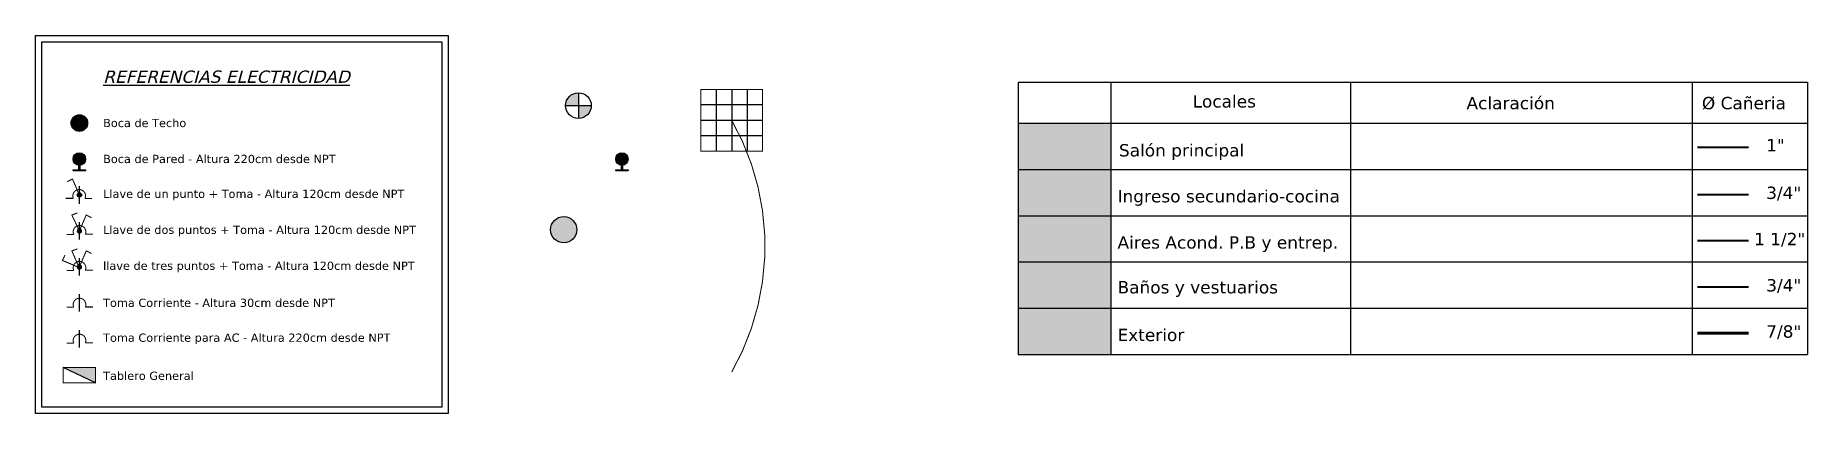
# Model space of a CAD drawing. Header units: millimetres. Extents: x 58411 to 366943, y -302717 to -95300.
# Drawn here: x 280351 to 297581, y -302717 to -299037 of the extents above; entities that cross this region are included whole.
import ezdxf

# ---------------------------------------------------------------- set-up
doc = ezdxf.new("R2010")
doc.units = ezdxf.units.MM
doc.header["$LTSCALE"] = 1000
for name, color, linetype in [('A-Cotas 50 Elec', 12, 'Continuous'), ('A-electrc. circ.3', 14, 'Continuous'), ('A-electric. circ.1', 214, 'Continuous'), ('A-electric. circ.4', 236, 'Continuous'), ('A-electric. circ.5', 230, 'Continuous'), ('A-Electricidad', 1, 'Continuous'), ('I-Electricidad', 2, 'Continuous'), ('I-Electricidad Nave', 2, 'Continuous'), ('TXT-100', 191, 'Continuous'), ('TXT-ABER 100', 1, 'Continuous')]:
    doc.layers.add(name, color=color, linetype=linetype)
doc.styles.add('A-100', font='verdana.ttf', dxfattribs={"height": 175})
doc.styles.add('A-Verdana', font='verdana.ttf')
doc.linetypes.add('FENCELINE1', pattern='A,6.35,-2.54,[133,ltypeshp.shx,S=2.54,R=0,X=-2.54,Y=0],-2.54,25.4', length=36.83)

msp = doc.modelspace()

# ---------------------------------------------------------------- texts
at = {"layer": 'A-Cotas 50 Elec', "attachment_point": 4, "style": 'A-Verdana'}
for s, insert, char_height in [('{\\fVerdana|b0|i1|c0|p34;\\LREFERENCIAS ELECTRICIDAD}', (281008.798, -299439.729), 120), ('Boca de Techo', (281008.798, -299889.912), 80), ('Boca de Pared - Altura 220cm desde NPT', (281008.798, -300239.912), 80), ('Llave de un punto + Toma - Altura 120cm desde NPT', (281008.798, -300589.912), 80), ('Llave de dos puntos + Toma - Altura 120cm desde NPT', (281008.798, -300939.912), 80), ('llave de tres puntos + Toma - Altura 120cm desde NPT', (281008.798, -301289.912), 80), ('Toma Corriente - Altura 30cm desde NPT', (281008.798, -301639.912), 80), ('Toma Corriente para AC - Altura 220cm desde NPT ', (281008.798, -301989.912), 80), ('Tablero General', (281008.798, -302350.147), 80)]:
    msp.add_mtext(s, dxfattribs=dict(at, insert=insert, char_height=char_height))
at = {"layer": 'TXT-100', "ltscale": 1000, "style": 'A-100'}
for s, p in [('Locales', (291601.472, -299738.92)), (' Salón principal', (290833.575, -300214.727)), ('1"', (297179.077, -300165.297)), ('Ingreso secundario-cocina', (290871.933, -300661.728)), ('3/4"', (297179.085, -300628.712)), ('Aires Acond. P.B y entrep.', (290871.94, -301111.728)), ('1 1/2"', (297061.009, -301078.714)), ('Baños y vestuarios', (290871.948, -301547.785)), ('3/4"', (297179.1, -301528.712)), ('7/8"', (297179.108, -301978.712)), ('Exterior', (290871.955, -302011.97))]:
    msp.add_text(s, height=120, rotation=0.0009612, dxfattribs=at).set_placement(p)
at = {"layer": 'TXT-100', "ltscale": 1000, "char_height": 120, "width": 1600.36806, "attachment_point": 1, "rotation": 0.0009612, "style": 'A-100'}
for s, insert in [('Aclaración', (294265.284, -299635.722)), ('%%C Cañeria', (296553.84, -299635.684))]:
    msp.add_mtext(s, dxfattribs=dict(at, insert=insert))

# ---------------------------------------------------------------- blocks, each defined once
blk = doc.blocks.new('boca-techo')
at = {"ltscale": 1000}
blk.add_hatch(color=256, dxfattribs=at).paths.add_polyline_path([(589245, 509576, 1), (589406, 509576, 1)])
at = {"color": 7}
blk.add_circle((589326, 509576), 80.4, dxfattribs=at)
blk = doc.blocks.new('boca-pared')
at = {"ltscale": 1000}
blk.add_hatch(color=256, dxfattribs=at).paths.add_polyline_path([(582739, 511189, 1), (582619, 511189, 1)])
blk.add_hatch(color=256).paths.add_polyline_path([(582739, 511083), (582685, 511083), (582685, 511129), (582673, 511129), (582673, 511083), (582619, 511083), (582619, 511074), (582739, 511074)])
at = {"color": 7}
blk.add_lwpolyline([(582685, 511083), (582739, 511083), (582739, 511074), (582619, 511074), (582619, 511083), (582673, 511083), (582673, 511129), (582685, 511129), (582685, 511083)], dxfattribs=at)
blk.add_circle((582679, 511189), 60.3, dxfattribs=at)
blk = doc.blocks.new('Toma + llave simple')
h = blk.add_hatch(color=256)
edge = h.paths.add_edge_path()
edge.add_arc((77, 0), 21.1, 0, 360)
at = {"ltscale": 1000}
blk.add_line((-8, 0), (161, 0), dxfattribs=at)
at = {"const_width": 10}
blk.add_lwpolyline([(41, -124), (41, -54, 1.555367), (44, 58), (44, 132)], format="xyb", dxfattribs=at)
blk.add_lwpolyline([(71, -3), (232, 67), (206, 119)], dxfattribs=at)
blk.add_circle((77, 0), 21.1)
blk = doc.blocks.new('Toma + llave doble')
h = blk.add_hatch(color=256)
edge = h.paths.add_edge_path()
edge.add_arc((77, 0), 21.1, 0, 360)
at = {"ltscale": 1000}
blk.add_line((-8, 0), (161, 0), dxfattribs=at)
at = {"const_width": 10}
blk.add_lwpolyline([(41, -124), (41, -54, 1.555367), (44, 58), (44, 132)], format="xyb", dxfattribs=at)
for points in [[(77, 0), (232, 67), (206, 119)], [(77, 0), (232, -73), (252, -19)]]:
    blk.add_lwpolyline(points, dxfattribs=at)
blk.add_circle((77, 0), 21.1)
blk = doc.blocks.new('Toma + llave triple')
h = blk.add_hatch(color=256)
edge = h.paths.add_edge_path()
edge.add_arc((77, 0), 21.1, 0, 360)
at = {"ltscale": 1000}
blk.add_line((-8, 0), (161, 0), dxfattribs=at)
at = {"const_width": 10}
blk.add_lwpolyline([(41, -124), (41, -54, 1.555367), (44, 58), (44, 132)], format="xyb", dxfattribs=at)
for points in [[(71, -3), (232, 67), (206, 119)], [(71, -3), (232, -73), (252, -19)], [(71, -3), (140, -165), (192, -139)]]:
    blk.add_lwpolyline(points, dxfattribs=at)
blk.add_circle((77, 0), 21.1)
blk = doc.blocks.new('toma')
at = {"ltscale": 1000}
blk.add_line((0, 0), (169, 0), dxfattribs=at)
at = {"const_width": 10}
blk.add_lwpolyline([(41, -124), (41, -54, 1.555367), (44, 58), (44, 132)], format="xyb", dxfattribs=at)
blk = doc.blocks.new('Atr. ilum')
at = {"color": 28}
for p, q in [((-321264, 16327), (-321264, 15727)), ((-321114, 16327), (-321114, 15727)), ((-320964, 16327), (-320964, 15727)), ((-320814, 16177), (-321414, 16177)), ((-321414, 16027), (-320814, 16027)), ((-320814, 15877), (-321414, 15877))]:
    blk.add_line(p, q, dxfattribs=at)
at = {"const_width": 10}
blk.add_lwpolyline([(-321414, 15727), (-320814, 15727), (-320814, 16327), (-321414, 16327)], close=True, dxfattribs=at)
blk = doc.blocks.new('equipo 400')
at = {"linetype": 'ByBlock'}
h = blk.add_hatch(color=200, dxfattribs=at)
h.paths.add_polyline_path([(592713, 500137), (593213, 500137), (593213, 500637, 0.414214)])
h.paths.add_polyline_path([(593213, 500137), (593213, 499637, 0.414214), (593713, 500137)])
for points in [[(593213, 500637), (593213, 499637)], [(592713, 500137), (593713, 500137)]]:
    blk.add_lwpolyline(points, dxfattribs=at)
blk.add_circle((593213, 500137), 500, dxfattribs=at)

# ---------------------------------------------------------------- hatches: boundary and pattern name
at = {"layer": 'A-electrc. circ.3'}
msp.add_hatch(color=256, dxfattribs=at).paths.add_polyline_path([(289906.902, -299891.783), (289906.909, -300341.783), (290806.909, -300341.768), (290806.902, -299891.768)])
at = {"layer": 'A-electric. circ.1'}
msp.add_hatch(color=256, dxfattribs=at).paths.add_polyline_path([(290806.917, -300791.768), (290806.909, -300341.768), (289906.909, -300341.783), (289906.917, -300791.783)])
at = {"layer": 'A-electric. circ.4'}
msp.add_hatch(color=256, dxfattribs=at).paths.add_polyline_path([(290806.932, -301691.768), (290806.924, -301241.768), (289906.924, -301241.783), (289906.932, -301691.783)])
at = {"layer": 'A-electric. circ.5'}
for color, points in [(256, [(290806.924, -301241.768), (290806.917, -300791.768), (289906.917, -300791.783), (289906.924, -301241.783)]), (32, [(290806.939, -302141.768), (290806.932, -301691.768), (289906.932, -301691.783), (289906.939, -302141.783)])]:
    msp.add_hatch(color=color, dxfattribs=at).paths.add_polyline_path(points)
at = {"layer": 'A-Electricidad'}
for points in [[(286113.558, -300346.382), (286058.919, -300346.382), (286058.919, -300300.2), (286047.662, -300300.2), (286047.662, -300346.382), (285992.826, -300346.382), (285992.826, -300354.741), (286113.558, -300354.741)], [(286113.578, -300239.912, 1), (285993.003, -300239.912, 1)], [(285614.881, -300928.156, 1), (285359.612, -300928.156, 1)]]:
    msp.add_hatch(color=133, dxfattribs=at).paths.add_polyline_path(points)
at = {"layer": 'I-Electricidad'}
msp.add_hatch(color=256, dxfattribs=at).paths.add_polyline_path([(280934.287, -302267.591), (280621.787, -302267.591), (280934.287, -302417.591)])

# ---------------------------------------------------------------- linework, layer by layer
at = {"layer": 'A-electrc. circ.3', "const_width": 20}
msp.add_lwpolyline([(296508.061, -300126.174), (297010.155, -300126.166)], dxfattribs=at)
at = {"layer": 'A-electric. circ.1', "const_width": 20}
msp.add_lwpolyline([(296508.068, -300585.623), (297010.163, -300585.615)], dxfattribs=at)
at = {"layer": 'A-electric. circ.4', "const_width": 20}
msp.add_lwpolyline([(296508.084, -301485.623), (297010.178, -301485.615)], dxfattribs=at)
at = {"layer": 'A-electric. circ.5', "const_width": 20}
msp.add_lwpolyline([(296508.076, -301035.623), (297010.17, -301035.615)], dxfattribs=at)
at = {"layer": 'A-electric. circ.5', "color": 32, "const_width": 30}
msp.add_lwpolyline([(296508.091, -301935.623), (297010.185, -301935.615)], dxfattribs=at)
at = {"layer": 'A-Electricidad', "color": 2}
for p, q in [((289906.895, -299491.783), (297581.182, -299491.654)), ((289906.895, -299491.783), (289906.939, -302141.783)), ((290806.895, -299491.768), (290806.939, -302141.768)), ((293137.671, -299491.729), (293137.715, -302141.729)), ((296458.257, -299491.673), (296458.301, -302141.673)), ((297581.182, -299491.654), (297581.226, -302141.654)), ((289906.902, -299891.783), (297581.189, -299891.654)), ((289906.909, -300341.783), (297581.196, -300341.654)), ((289906.917, -300791.783), (297581.204, -300791.654)), ((289906.924, -301241.783), (297581.211, -301241.654)), ((289906.932, -301691.783), (297581.219, -301691.654)), ((289906.939, -302141.783), (297581.226, -302141.654))]:
    msp.add_line(p, q, dxfattribs=at)
at = {"layer": 'A-Electricidad'}
msp.add_lwpolyline([(286058.919, -300346.382), (286113.558, -300346.382), (286113.558, -300354.741), (285992.826, -300354.741), (285992.826, -300346.382), (286047.662, -300346.382), (286047.662, -300300.2), (286058.919, -300300.2), (286058.919, -300346.382)], dxfattribs=at)
for centre, radius in [((286053.291, -300239.912), 60.288), ((285487.246, -300928.156), 127.634)]:
    msp.add_circle(centre, radius, dxfattribs=at)
at = {"layer": 'I-Electricidad', "const_width": 10}
msp.add_lwpolyline([(287120.956, -302313.164, 0.26391715), (287120.956, -299863.164)], format="xyb", dxfattribs=at)
msp.add_lwpolyline([(280934.287, -302267.591), (280621.787, -302267.591), (280621.787, -302417.591), (280934.287, -302417.591)], close=True, dxfattribs=at)
at = {"layer": 'I-Electricidad'}
msp.add_lwpolyline([(280934.287, -302417.591), (280621.787, -302267.591)], dxfattribs=at)
at = {"layer": 'TXT-ABER 100'}
msp.add_lwpolyline([(280350.951, -299036.971), (284365.434, -299036.971), (284365.434, -302717.466), (280350.951, -302717.466)], close=True, dxfattribs=at)
at = {"layer": 'TXT-ABER 100', "color": 4}
msp.add_lwpolyline([(280414.121, -299100.14), (284302.265, -299100.14), (284302.265, -302654.296), (280414.121, -302654.296)], close=True, dxfattribs=at)

# ---------------------------------------------------------------- block references
at = {"layer": 'I-Electricidad'}
for name, p in [('Atr. ilum', (608234.985, -315890.395)), ('boca-techo', (-308547.722, -809466.113)), ('boca-pared', (-301901.083, -811428.907))]:
    msp.add_blockref(name, p, dxfattribs=at)
at = {"layer": 'I-Electricidad', "rotation": 90}
msp.add_blockref('Toma + llave simple', (280778.037, -300666.584), dxfattribs=at)
at = {"layer": 'I-Electricidad', "xscale": -1, "rotation": 270}
for name, p in [('Toma + llave doble', (280778.037, -301016.584)), ('Toma + llave triple', (280778.037, -301366.584)), ('toma', (280778.037, -301724.216)), ('toma', (280778.037, -302074.216))]:
    msp.add_blockref(name, p, dxfattribs=at)
at = {"layer": 'I-Electricidad Nave', "linetype": 'FENCELINE1', "xscale": 0.25, "yscale": 0.25, "zscale": 0.25}
msp.add_blockref('equipo 400', (137327.142, -424754.508), dxfattribs=at)

msp.set_redraw_order([(e.dxf.handle, doc.entitydb.next_handle()) for e in msp.query("TEXT MTEXT ATTDEF DIMENSION ARC_DIMENSION")])  # texts and dimensions are drawn at this point

doc.saveas('drawing.dxf')
